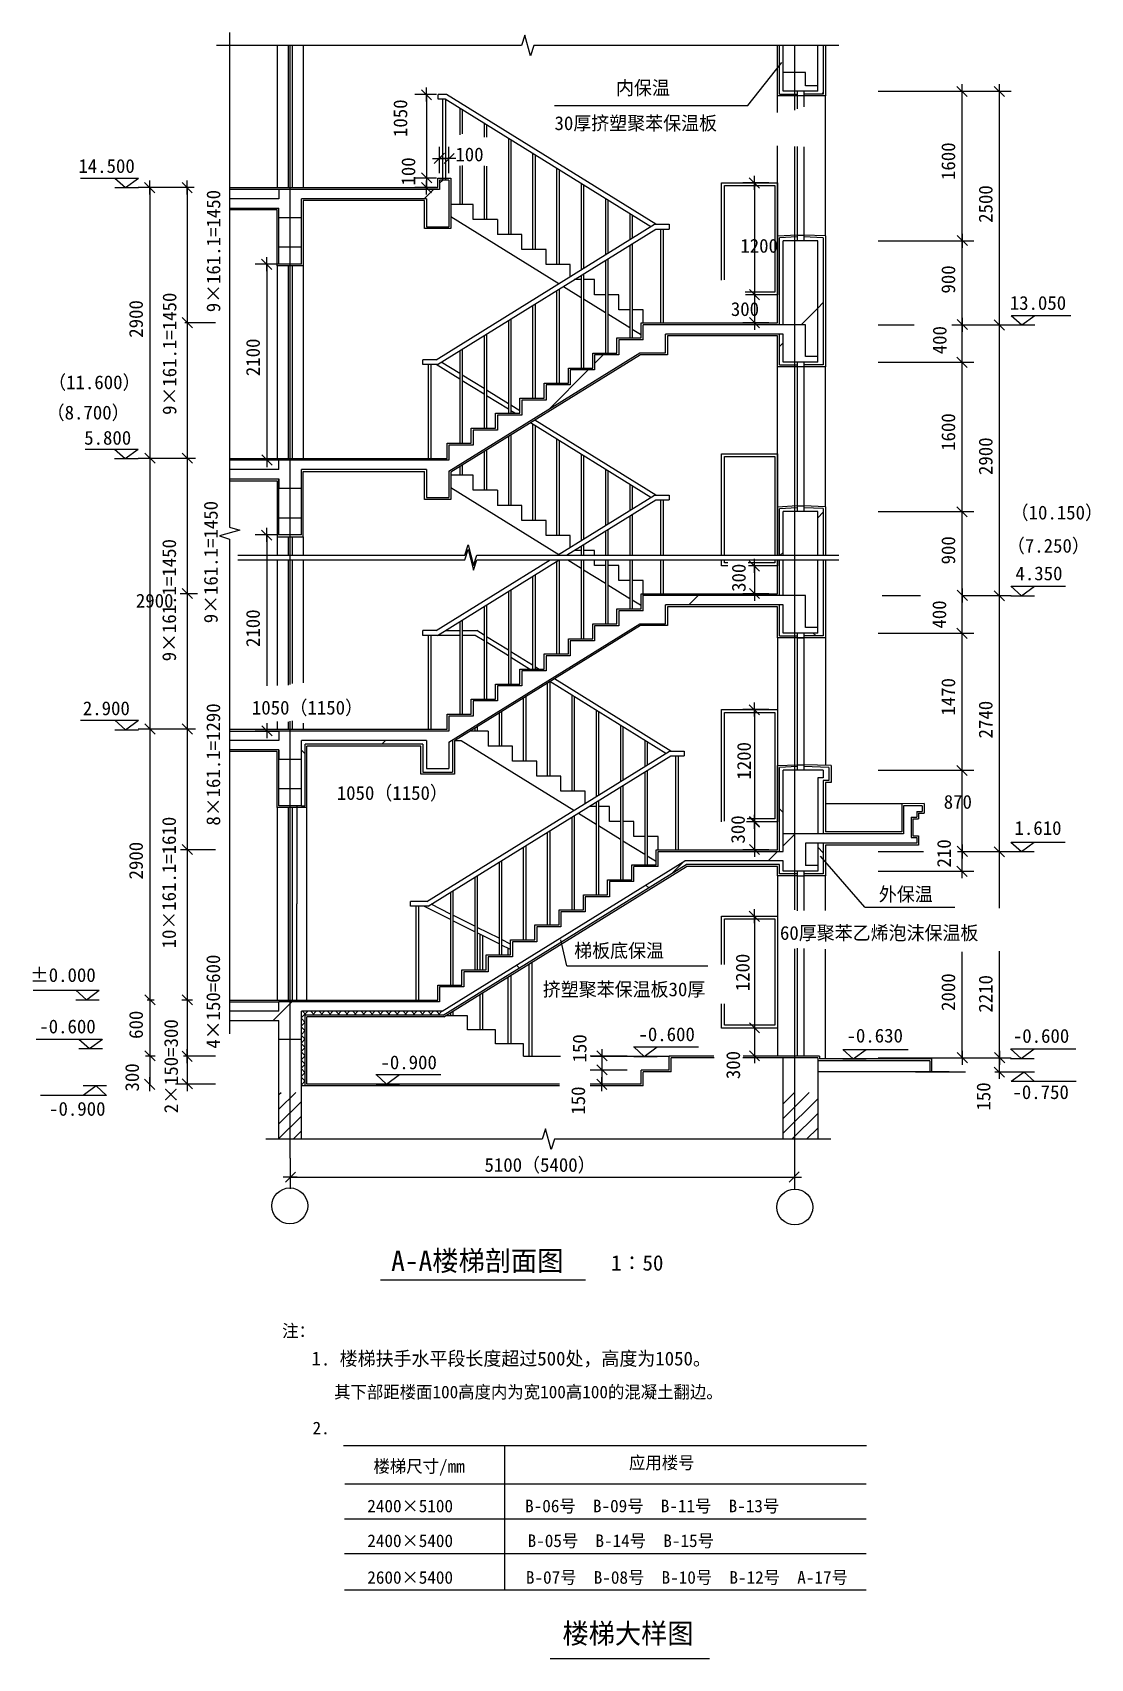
# Model space of a CAD drawing. Header units: metres. Extents: x 15805 to 27136, y 777 to 18186.
import ezdxf

# ---------------------------------------------------------------- set-up
doc = ezdxf.new("R2010")
doc.units = ezdxf.units.M
for name, color, linetype in [('DOTE', 1, 'Continuous'), ('OTHER', 7, 'Continuous'), ('PUB_DIM', 3, 'Continuous'), ('PUB_TEXT', 7, 'Continuous'), ('S_E_STAIR', 2, 'Continuous'), ('S_STAIR', 4, 'Continuous'), ('SURFACE', 6, 'Continuous'), ('WALL', 4, 'Continuous'), ('WINDOW', 105, 'Continuous')]:
    doc.layers.add(name, color=color, linetype=linetype)
doc.dimstyles.get("Standard").update_dxf_attribs({"dimtxt": 2.5, "dimasz": 2.5, "dimexe": 1.25, "dimexo": 0.625, "dimtad": 1, "dimcen": 2.5, "dimazin": 3, "dimtfac": 1, "dimtmove": 0, "dimatfit": 3})
pattern_1 = [(45, (0, 0), (-1796.05, 1796.05), [])]

msp = doc.modelspace()

# ---------------------------------------------------------------- texts
for s, p in [('1050', (19818.2, 17066.5)), ('1600', (25686.79, 16606.29)), ('100', (19904.09, 16546.97)), ('2500', (26086.79, 16147.71)), ('9×161.1=1450', (17815.95, 15191.17)), ('900', (25686.79, 15390.57)), ('9×161.1=1450', (17345.31, 14091.62)), ('2900', (16986.9, 14917.71)), ('400', (25594.12, 14740.57)), ('2100', (18239.69, 14506.29)), ('1600', (25686.79, 13706.29)), ('2900', (26086.79, 13447.71)), ('9×161.1=1450', (17787.95, 11861.15)), ('9×161.1=1450', (17342.02, 11453.33)), ('900', (25686.79, 12490.57)), ('300', (23442.6, 12196.39)), ('400', (25590.37, 11803.28)), ('2100', (18239.69, 11606.29)), ('1470', (25686.79, 10871.29)), ('8×161.1=1290', (17814.62, 9694.32)), ('2740', (26086.79, 10627.71)), ('1200', (23498.46, 10186.29)), ('10×161.1=1610', (17340.44, 8379.73)), ('300', (23433.81, 9501.6)), ('2900', (16986.9, 9117.71)), ('210', (25640.64, 9245.86)), ('4×150=600', (17813.6, 7306.11)), ('1200', (23484.28, 7920.17)), ('2000', (25686.79, 7709.76)), ('2210', (26086.79, 7691.37)), ('600', (16986.9, 7410.57)), ('2×150=300', (17362.47, 6614.25)), ('150', (21737.79, 7158.29)), ('300', (16944.96, 6847.1)), ('300', (23382.7, 6979.15)), ('150', (21722.83, 6599.18)), ('150', (26063.98, 6643.15))]:
    msp.add_text(s, height=148, rotation=90).set_placement(p)
for s, height, p in [('100', 148, (20333.79, 16806.66)), ('1050（1150）', 148, (18154.49, 10883.18)), ('1050（1150）', 148, (19063.38, 9969.82)), ('A-A楼梯剖面图', 216, (19645.94, 4926.52)), ('1∶50', 165, (22000.97, 4929.79)), ('楼梯大样图', 216, (21480.71, 936.11))]:
    msp.add_text(s, height=height).set_placement(p)
at = {"layer": 'PUB_DIM'}
for s, height, p in [('14.500', 148, (16296.1, 16682.53)), ('13.050', 148, (26271.35, 15216.47)), ('（11.600）', 148, (15972.51, 14366.73)), ('（8.700）', 148, (15956.42, 14042.78)), ('5.800', 148, (16358.51, 13772.49)), ('（10.150）', 148, (26281.03, 12972.2)), ('（7.250）', 148, (26241.01, 12616.71)), ('4.350', 148, (26332.86, 12320.83)), ('2.900', 148, (16343.91, 10876.46)), ('1.610', 148, (26322.44, 9594.65)), ('%%p0.000', 148, (15777.13, 8020.37)), ('-0.600', 148, (15877.51, 7469.92)), ('-0.600', 148, (22294.89, 7386.45)), ('-0.630', 148, (24523.36, 7371.71)), ('-0.600', 148, (26304.68, 7368.78)), ('-0.900', 148, (19531.57, 7085.68)), ('-0.750', 148, (26300.39, 6766.65)), ('-0.900', 148, (15982.53, 6587.85)), ('5100（5400）', 148, (20645.64, 5987.29)), ('注：', 135, (18478.61, 4217.46)), ('1. 楼梯扶手水平段长度超过500处，高度为1050。', 148, (18792.76, 3914.12)), ('其下部距楼面100高度内为宽100高100的混凝土翻边。', 135, (19035.66, 3562.61)), ('2.', 135, (18804.29, 3177.44)), ('应用楼号', 135, (22193.22, 2805.93)), ('楼梯尺寸/mm', 135, (19456.55, 2767.48)), ('2400×5100', 135, (19390.36, 2342.18)), ('B-06号  B-09号  B-11号  B-13号', 135, (21080.69, 2342.18)), ('2400×5400', 135, (19390.36, 1969.94)), ('B-05号  B-14号  B-15号', 135, (21107.62, 1969.94)), ('2600×5400', 135, (19390.36, 1577.01)), ('B-07号  B-08号  B-10号  B-12号  A-17号', 135, (21089.22, 1577.01))]:
    msp.add_text(s, height=height, dxfattribs=at).set_placement(p)
at = {"layer": 'PUB_DIM', "char_height": 148, "attachment_point": 1}
for s, insert in [('\\A1;1200', (23385.94, 15976.29)), ('\\A1;300', (23284.1, 15298.63)), ('\\A1;2900', (16911.9, 12176.29)), ('\\A1;870', (25564.37, 10022.5))]:
    msp.add_mtext(s, dxfattribs=dict(at, insert=insert))
at = {"layer": 'PUB_TEXT'}
for s, p in [('内保温', (22053.83, 17519.34)), ('30厚挤塑聚苯保温板', (21395.66, 17140.92)), ('外保温', (24869.68, 8885.71)), ('60厚聚苯乙烯泡沫保温板', (23810.3, 8471.33)), ('梯板底保温', (21606, 8281.91)), ('挤塑聚苯保温板30厚', (21270.07, 7867.07))]:
    msp.add_text(s, height=148, dxfattribs=at).set_placement(p)

# ---------------------------------------------------------------- blocks, each defined once
blk = doc.blocks.new('_DIMX')
blk.add_line((-150, 0), (150, 0))
blk.add_lwpolyline([(-114.26, -107), (103.77, 111.86)])
blk = doc.blocks.new('_CLOSEDFILLED')
at = {"color": 0, "linetype": 'BYBLOCK'}
blk.add_solid([(-1, 0), (0, 0), (-1, 0)], dxfattribs=at)
blk = doc.blocks.new('*D1')
for p, q in [((18635.72, 9906.29), (18635.72, 8856.29)), ((18635.47, 8856.29), (18635.22, 8856.29)), ((18635.72, 7806.29), (18635.72, 8856.29)), ((18635.72, 8856.29), (18635.72, 8856.29)), ((18635.97, 8856.29), (18636.22, 8856.29))]:
    blk.add_line(p, q)
at = {"layer": 'Defpoints'}
for p in [(18635.72, 9906.29), (18635.72, 8856.29), (18635.72, 7806.29)]:
    blk.add_point(p, dxfattribs=at)
at = {"layer": 'PUB_DIM', "xscale": 0.25, "yscale": 0.25}
blk.add_blockref('_CLOSEDFILLED', (18635.72, 8856.29), dxfattribs=at)
at = {"layer": 'PUB_DIM', "xscale": 0.25, "yscale": 0.25, "rotation": 180}
blk.add_blockref('_CLOSEDFILLED', (18635.72, 8856.29), dxfattribs=at)
at = {"layer": 'PUB_DIM', "insert": (18635.72, 8857.415), "char_height": 1, "attachment_point": 5}
blk.add_mtext('0', dxfattribs=at)

# ---------------------------------------------------------------- dimensions: what is measured, and where the dimension line sits
at = {"layer": 'PUB_DIM'}
dim = msp.add_linear_dim(base=(18635.72, 8856.29), p1=(18635.72, 9906.29), p2=(18635.72, 7806.29), dimstyle='Standard', dxfattribs=at)
dim.commit()
dim.dimension.update_dxf_attribs({"geometry": '*D1', "text_midpoint": (18635.72, 8857.415)})

# ---------------------------------------------------------------- hatches: boundary and pattern name
h = msp.add_hatch()
h.set_pattern_fill('ANSI31', scale=1000)
h.paths.add_polyline_path([(18684.6, 7406.29), (18444.6, 7406.29), (18444.6, 6837.81), (18684.6, 6837.81)])
h.paths.add_polyline_path([(24214.6, 6837.81), (24214.6, 7206.29), (23844.6, 7206.29), (23844.6, 6837.81)])
h.paths.add_polyline_path([(24214.6, 9506.29), (24084.6, 9506.29), (24084.6, 9266.29), (24214.6, 9266.29)])
h.paths.add_polyline_path([(23844.6, 9606.29), (24214.6, 9606.29), (24214.6, 10206.29), (24274.6, 10206.29), (24274.6, 10286.29), (23844.6, 10286.29)])
h.paths.add_polyline_path([(18444.6, 10086.29), (18684.6, 10086.29), (18684.6, 10406.29), (18444.6, 10406.29)])
h.paths.add_polyline_path([(24214.6, 12538.81), (23844.6, 12538.81), (23844.6, 12156.29), (24084.6, 12156.29), (24084.6, 11816.29), (24214.6, 11816.29)])
h.paths.add_polyline_path([(24214.6, 12588.81), (24214.6, 13056.29), (23844.6, 13056.29), (23844.6, 12588.81)])
h.paths.add_polyline_path([(18684.6, 13306.29), (18444.6, 13306.29), (18444.6, 12986.29), (18684.6, 12986.29)])
h.paths.add_polyline_path([(24214.6, 15956.29), (23844.6, 15956.29), (23844.6, 15056.29), (24084.6, 15056.29), (24084.6, 14716.29), (24214.6, 14716.29)])
h.paths.add_polyline_path([(24084.6, 17756.29), (24084.6, 17616.29), (24214.6, 17616.29), (24214.6, 18045.56), (23844.6, 18045.56), (23844.6, 17756.29)])
h.paths.add_polyline_path([(18684.6, 16206.29), (18444.6, 16206.29), (18444.6, 15886.29), (18684.6, 15886.29)])
h = msp.add_hatch()
h.set_pattern_fill('ANSI37', scale=500)
h.paths.add_polyline_path([(24274.6, 18045.56), (24214.6, 18045.56), (24214.6, 17556.29), (24064.6, 17556.29), (24064.6, 17526.29), (24274.6, 17526.29)])
h.paths.add_polyline_path([(23844.6, 17756.29), (23844.6, 18045.56), (23804.6, 18045.56), (23804.6, 17526.29), (23994.6, 17526.29), (23994.6, 17556.29), (23844.6, 17556.29)])
h = msp.add_hatch()
h.set_pattern_fill('AN31C,_O', scale=800)
h.set_pattern_definition(pattern_1)
h.paths.add_polyline_path([(24084.6, 17756.29), (23844.6, 17756.29), (23844.6, 17556.29), (24214.6, 17556.29), (24214.6, 17616.29), (24084.6, 17616.29)])
h = msp.add_hatch()
h.set_pattern_fill('AN31C,_O', scale=800)
h.set_pattern_definition(pattern_1)
h.paths.add_polyline_path([(18684.6, 15886.29), (18444.6, 15886.29), (18444.6, 15706.29), (18684.6, 15706.29)])
h.paths.add_polyline_path([(18444.6, 16506.29), (18444.6, 16406.29), (17916.27, 16406.29), (17916.27, 16306.29), (18444.6, 16306.29), (18444.6, 16206.29), (18684.6, 16206.29), (18684.6, 16406.29), (20024.6, 16406.29), (20024.6, 16106.29), (20264.6, 16106.29), (20264.6, 16606.29), (20164.6, 16606.29), (20164.6, 16506.29)])
h = msp.add_hatch()
h.set_pattern_fill('ANSI37', scale=500)
h.paths.add_polyline_path([(24274.6, 15988.51), (24064.6, 15996.29), (24064.6, 15956.29), (24214.6, 15956.29), (24214.6, 14656.29), (24064.6, 14656.29), (24064.6, 14626.29), (24274.6, 14626.29)])
h.paths.add_polyline_path([(23804.6, 15986.29), (23804.6, 15056.29), (23844.6, 15056.29), (23844.6, 15956.29), (23994.6, 15956.29), (23994.6, 15996.29)])
h.paths.add_polyline_path([(23804.6, 14626.29), (23994.6, 14626.29), (23994.6, 14656.29), (23844.6, 14656.29), (23844.6, 14956.29), (23804.6, 14956.29)])
h = msp.add_hatch()
h.set_pattern_fill('AN31C,_O', scale=800)
h.set_pattern_definition(pattern_1)
h.paths.add_polyline_path([(18444.6, 7806.29), (18444.6, 7706.29), (17916.27, 7706.29), (17916.27, 7606.29), (18444.6, 7606.29), (18444.6, 7406.29), (18684.6, 7406.29), (18684.6, 7706.29), (20193.06, 7706.29), (22793.06, 9316.29), (23844.6, 9316.29), (23844.6, 9206.29), (24214.6, 9206.29), (24214.6, 9266.29), (24084.6, 9266.29), (24084.6, 9506.29), (25274.6, 9506.29), (25274.6, 9566.29), (25214.6, 9566.29), (25214.6, 9786.29), (25274.6, 9786.29), (25274.6, 9846.29), (25334.6, 9846.29), (25334.6, 9906.29), (25134.6, 9906.29), (25134.6, 9606.29), (23844.6, 9606.29), (23844.6, 9416.29), (22504.6, 9416.29), (22504.6, 9255.29), (22244.6, 9255.29), (22244.6, 9094.29), (21984.6, 9094.29), (21984.6, 8933.29), (21724.6, 8933.29), (21724.6, 8772.29), (21464.6, 8772.29), (21464.6, 8611.29), (21204.6, 8611.29), (21204.6, 8450.29), (20944.6, 8450.29), (20944.6, 8289.29), (20684.6, 8289.29), (20684.6, 8128.29), (20424.6, 8128.29), (20424.6, 7967.29), (20164.6, 7967.29), (20164.6, 7806.29)])
h.paths.add_polyline_path([(20024.6, 10306.29), (20264.6, 10306.29), (20264.6, 10588.64), (22310.32, 11856.29), (22584.6, 11856.29), (22584.6, 12056.29), (23844.6, 12056.29), (23844.6, 11756.29), (24214.6, 11756.29), (24214.6, 11816.29), (24084.6, 11816.29), (24084.6, 12156.29), (22344.6, 12156.29), (22344.6, 11995.17), (22084.6, 11995.17), (22084.6, 11834.06), (21824.6, 11834.06), (21824.6, 11672.95), (21564.6, 11672.95), (21564.6, 11511.84), (21304.6, 11511.84), (21304.6, 11350.73), (21044.6, 11350.73), (21044.6, 11189.62), (20784.6, 11189.62), (20784.6, 11028.51), (20524.6, 11028.51), (20524.6, 10867.4), (20264.6, 10867.4), (20264.6, 10706.29), (18444.6, 10706.29), (18444.6, 10606.29), (17916.27, 10606.29), (17916.27, 10506.29), (18444.6, 10506.29), (18444.6, 10406.29), (18684.6, 10406.29), (18684.6, 10606.29), (20024.6, 10606.29)])
h.paths.add_polyline_path([(18444.6, 9906.29), (18684.6, 9906.29), (18684.6, 10086.29), (18444.6, 10086.29)])
h.paths.add_polyline_path([(18444.6, 13606.29), (18444.6, 13506.29), (17916.27, 13506.29), (17916.27, 13406.29), (18444.6, 13406.29), (18444.6, 13306.29), (18684.6, 13306.29), (18684.6, 13506.29), (20024.6, 13506.29), (20024.6, 13206.29), (20264.6, 13206.29), (20264.6, 13488.64), (22310.32, 14756.29), (22584.6, 14756.29), (22584.6, 14956.29), (23844.6, 14956.29), (23844.6, 14656.29), (24214.6, 14656.29), (24214.6, 14716.29), (24084.6, 14716.29), (24084.6, 15056.29), (22344.6, 15056.29), (22344.6, 14895.17), (22084.6, 14895.17), (22084.6, 14734.06), (21824.6, 14734.06), (21824.6, 14572.95), (21564.6, 14572.95), (21564.6, 14411.84), (21304.6, 14411.84), (21304.6, 14250.73), (21044.6, 14250.73), (21044.6, 14089.62), (20784.6, 14089.62), (20784.6, 13928.51), (20524.6, 13928.51), (20524.6, 13767.4), (20264.6, 13767.4), (20264.6, 13606.29)])
h.paths.add_polyline_path([(18684.6, 12986.29), (18444.6, 12986.29), (18444.6, 12806.29), (18684.6, 12806.29)])
h = msp.add_hatch()
h.set_pattern_fill('ANSI37', scale=500)
h.paths.add_polyline_path([(23804.6, 13086.29), (23804.6, 12588.81), (23844.6, 12588.81), (23844.6, 13056.29), (23994.6, 13056.29), (23994.6, 13096.29)])
h.paths.add_polyline_path([(24214.6, 13056.29), (24214.6, 12588.81), (24274.6, 12588.81), (24274.6, 13088.51), (24064.6, 13096.29), (24064.6, 13056.29)])
h.paths.add_polyline_path([(24214.6, 11756.29), (24064.6, 11756.29), (24064.6, 11726.29), (24274.6, 11726.29), (24274.6, 12538.81), (24214.6, 12538.81)])
h.paths.add_polyline_path([(23844.6, 12538.81), (23804.6, 12538.81), (23804.6, 12156.29), (23844.6, 12156.29)])
h.paths.add_polyline_path([(23844.6, 12056.29), (23804.6, 12056.29), (23804.6, 11726.29), (23994.6, 11726.29), (23994.6, 11756.29), (23844.6, 11756.29)])
h = msp.add_hatch()
h.set_pattern_fill('ANSI37', scale=500)
h.paths.add_polyline_path([(20304.6, 10266.29), (20304.6, 10613.43), (20264.6, 10588.64), (20264.6, 10306.29), (20024.6, 10306.29), (20024.6, 10606.29), (18684.6, 10606.29), (18684.6, 10406.29), (18684.6, 9906.29), (18724.6, 9906.29), (18724.6, 10566.29), (19984.6, 10566.29), (19984.6, 10266.29)])
h = msp.add_hatch()
h.set_pattern_fill('ANSI37', scale=500)
h.paths.add_polyline_path([(24274.6, 10286.29), (24274.6, 10206.29), (24214.6, 10206.29), (24214.6, 9606.29), (24274.6, 9606.29), (24274.6, 10176.29), (24334.6, 10176.29), (24334.6, 10316.29), (24064.6, 10326.29), (24064.6, 10286.29)])
h.paths.add_polyline_path([(23994.6, 10286.29), (23994.6, 10326.29), (23804.6, 10316.29), (23804.6, 9416.29), (23844.6, 9416.29), (23844.6, 10286.29)])
h.paths.add_polyline_path([(24274.6, 9506.29), (24214.6, 9506.29), (24214.6, 9206.29), (24064.6, 9206.29), (24064.6, 9176.29), (24274.6, 9176.29)])
h = msp.add_hatch()
h.set_pattern_fill('ANSI37', scale=500)
h.paths.add_polyline_path([(22804.44, 9276.29), (23804.6, 9276.29), (23804.6, 9176.29), (23994.6, 9176.29), (23994.6, 9206.29), (23844.6, 9206.29), (23844.6, 9316.29), (22793.06, 9316.29), (20193.06, 7706.29), (20193.06, 7659.24)])
h = msp.add_hatch()
h.set_pattern_fill('ANSI37', scale=20)
h.paths.add_polyline_path([(18684.6, 7706.29), (18684.6, 6906.29), (18724.6, 6906.29), (18724.6, 7666.29), (20193.06, 7666.29), (20193.06, 7706.29)])
h = msp.add_hatch()
h.set_pattern_fill('ANSI31', scale=35)
h.paths.add_polyline_path([(18564.6, 6837.81), (18444.6, 6837.81), (18444.6, 6337.81), (18564.6, 6337.81)])
h.paths.add_polyline_path([(18684.6, 6837.81), (18564.6, 6837.81), (18564.6, 6337.81), (18684.6, 6337.81)])
h.paths.add_polyline_path([(23964.6, 6837.81), (23844.6, 6837.81), (23844.6, 6337.81), (23964.6, 6337.81)])
h.paths.add_polyline_path([(23964.6, 6337.81), (24214.6, 6337.81), (24214.6, 6837.81), (23964.6, 6837.81)])

# ---------------------------------------------------------------- linework, layer by layer
for p, q in [((18424.6, 18045.56), (18424.6, 16526.29)), ((18704.6, 18045.56), (18704.6, 16526.29)), ((23465.22, 17404.34), (23829.18, 17863.2)), ((23784.6, 17328.19), (23784.6, 17506.29)), ((24299.6, 16008.32), (24299.6, 17506.29)), ((21395.92, 17404.34), (23465.22, 17404.34)), ((23784.6, 16005.26), (23784.6, 16972.62)), ((16317.44, 16626.76), (16938.35, 16626.76)), ((16687.14, 16626.76), (16800.77, 16524.86)), ((16800.77, 16524.86), (16938.65, 16626.76)), ((16687.14, 16524.88), (16938.65, 16524.88)), ((18444.6, 16506.29), (17916.27, 16506.29)), ((18424.6, 15686.29), (18424.6, 13626.29)), ((18704.6, 15686.29), (18704.6, 13626.29)), ((26287.5, 15157.52), (26401.13, 15055.61)), ((26290.92, 15157.52), (26925.64, 15157.52)), ((26401.13, 15055.61), (26539, 15157.52)), ((26287.49, 15055.64), (26539.01, 15055.64)), ((23784.6, 13105.26), (23784.6, 14606.29)), ((24299.6, 13108.32), (24299.6, 14606.29)), ((16367.97, 13725.79), (16935.82, 13725.79)), ((16684.61, 13725.79), (16798.24, 13623.89)), ((16684.61, 13623.91), (16936.12, 13623.91)), ((16798.24, 13623.89), (16936.12, 13725.79)), ((18444.6, 13606.29), (17916.27, 13606.29)), ((18424.6, 12786.29), (18424.6, 12588.81)), ((18704.6, 12786.29), (18704.6, 12588.81)), ((18424.6, 12538.81), (18424.6, 11195.17)), ((18704.6, 12538.81), (18704.6, 11222.2)), ((26283.97, 12257.19), (26397.59, 12155.28)), ((26287.38, 12257.19), (26867.21, 12257.19)), ((26397.59, 12155.28), (26535.47, 12257.18)), ((26283.96, 12155.3), (26535.47, 12155.3)), ((23784.6, 11706.29), (23784.6, 10336.29)), ((23994.6, 11706.29), (24064.6, 11706.29)), ((24299.6, 11706.29), (24299.6, 10338.32)), ((16319.53, 10823.19), (16938.25, 10823.19)), ((16687.05, 10823.19), (16800.68, 10721.28)), ((16800.68, 10721.28), (16938.55, 10823.19)), ((18424.6, 10808.64), (18424.6, 10726.29)), ((16687.05, 10721.3), (16938.56, 10721.3)), ((17916.27, 10706.29), (18444.6, 10706.29)), ((18704.6, 10789.72), (18704.6, 10726.29)), ((25114.6, 9926.29), (24299.6, 9926.29)), ((26282.78, 9518.15), (26396.41, 9416.25)), ((26282.78, 9416.27), (26534.29, 9416.27)), ((26286.2, 9518.15), (26866.03, 9518.15)), ((26396.41, 9416.25), (26534.29, 9518.15)), ((24721.01, 8821.59), (24244.3, 9366.8)), ((23784.6, 9156.29), (23784.6, 8161.31)), ((24299.6, 8786.62), (24299.6, 9156.29)), ((24721.01, 8820.5), (25683.55, 8820.5)), ((21526.26, 8193.08), (21463.81, 8471.86)), ((24299.6, 7196.29), (24299.6, 8372.04)), ((21526.26, 8193.08), (23036.8, 8193.08)), ((15810.82, 7932.23), (16519.67, 7932.23)), ((16268.47, 7932.23), (16382.1, 7830.32)), ((16382.1, 7830.32), (16519.97, 7932.23)), ((16268.47, 7830.34), (16519.98, 7830.34)), ((17916.27, 7806.29), (18444.6, 7806.29)), ((23784.6, 7786.21), (23784.6, 7226.29)), ((15843.43, 7408.26), (16552.28, 7408.26)), ((16301.08, 7408.26), (16414.71, 7306.35)), ((16414.71, 7306.35), (16552.58, 7408.26)), ((22241.5, 7325.47), (22937.61, 7325.47)), ((22243.6, 7325.47), (22357.23, 7223.56)), ((22357.23, 7223.56), (22495.1, 7325.47)), ((16301.07, 7306.37), (16552.59, 7306.37)), ((22243.6, 7223.58), (22495.11, 7223.58)), ((24482.11, 7298.18), (24595.74, 7196.27)), ((24482.11, 7196.29), (24733.62, 7196.29)), ((24485.53, 7298.18), (25181.63, 7298.18)), ((24595.74, 7196.27), (24733.61, 7298.18)), ((26280.16, 7303.87), (26393.79, 7201.96)), ((26280.16, 7201.99), (26531.67, 7201.99)), ((26283.58, 7303.87), (26979.69, 7303.87)), ((26393.79, 7201.96), (26531.67, 7303.87)), ((19481.81, 7029.05), (20177.92, 7029.05)), ((19483.91, 7029.05), (19597.54, 6927.15)), ((19597.54, 6927.15), (19735.41, 7029.05)), ((26537.96, 7055.52), (26286.45, 7055.52)), ((26424.33, 7055.54), (26286.46, 6953.64)), ((26537.96, 6953.64), (26424.33, 7055.54)), ((16598.46, 6806.15), (15889.61, 6806.15)), ((16598.46, 6908.04), (16346.95, 6908.04)), ((16484.83, 6908.06), (16346.96, 6806.15)), ((16598.46, 6806.15), (16484.83, 6908.06)), ((19483.91, 6927.17), (19735.42, 6927.17)), ((26982.72, 6953.64), (26286.62, 6953.64)), ((19532.49, 4831.81), (21726.4, 4831.81)), ((19133.86, 3056.07), (24738.28, 3056.07)), ((20860.05, 3056.07), (20860.05, 1508.65)), ((19150.8, 2645.41), (24733.66, 2645.41)), ((19147.1, 2273), (24733.66, 2273)), ((19148.03, 1900.75), (24734.98, 1900.75)), ((24734.98, 1507.82), (19148.03, 1507.82)), ((21348.39, 776.85), (23056.63, 776.85))]:
    msp.add_line(p, q)
msp.add_lwpolyline([(25623.84, 7056.29), (24214.6, 7056.29)])
for centre in [(18560.42, 5622.78), (23969.42, 5609.97)]:
    msp.add_circle(centre, 191.94)
at = {"layer": 'DOTE'}
for p, q in [((18564.6, 11203.28), (18564.6, 18045.56)), ((23964.6, 18045.56), (23964.6, 17352.71)), ((23964.6, 16966.49), (23964.6, 8792.52)), ((18564.6, 6132.41), (18564.6, 10814.05)), ((23964.6, 8373.5), (23964.6, 6132.41))]:
    msp.add_line(p, q, dxfattribs=at)
at = {"layer": 'OTHER'}
for p, q in [((17916.27, 18185.56), (17916.27, 12890.92)), ((21077.94, 18155.56), (21042.94, 18045.56)), ((21137.94, 17935.56), (21077.94, 18155.56)), ((21042.94, 18045.56), (17776.27, 18045.56)), ((21172.94, 18045.56), (21137.94, 17935.56)), ((24439.6, 18045.56), (21172.94, 18045.56)), ((17916.27, 12890.92), (18026.27, 12855.92)), ((18026.27, 12855.92), (17806.27, 12795.92)), ((17806.27, 12795.92), (17916.27, 12760.92)), ((17916.27, 12760.92), (17916.27, 7466.29)), ((18003.91, 12588.81), (20434.39, 12588.81)), ((18003.91, 12538.81), (20434.39, 12538.81)), ((20434.39, 12588.81), (20469.39, 12698.81)), ((20434.39, 12538.81), (20469.39, 12648.81)), ((20469.39, 12698.81), (20529.39, 12478.81)), ((20469.39, 12648.81), (20529.39, 12428.81)), ((20529.39, 12478.81), (20564.39, 12588.81)), ((20529.39, 12428.81), (20564.39, 12538.81)), ((20564.39, 12588.81), (24439.6, 12588.81)), ((20564.39, 12538.81), (24439.6, 12538.81)), ((21299.6, 6447.81), (21264.6, 6337.81)), ((21359.6, 6227.81), (21299.6, 6447.81)), ((21264.6, 6337.81), (18304.6, 6337.81)), ((21394.6, 6337.81), (21359.6, 6227.81)), ((24354.6, 6337.81), (21394.6, 6337.81))]:
    msp.add_line(p, q, dxfattribs=at)
at = {"layer": 'PUB_DIM'}
for p, q in [((20131.96, 17521.23), (19900.14, 17521.23)), ((20025.14, 17520.73), (20025.14, 16626.79)), ((24863.35, 17556.29), (25886.79, 17556.29)), ((25263.35, 17556.29), (26286.79, 17556.29)), ((25761.79, 15956.79), (25761.79, 17555.79)), ((26161.79, 15056.79), (26161.79, 17555.79)), ((20164.61, 16680.4), (20164.61, 16962.82)), ((20264.61, 16680.4), (20264.61, 16962.82)), ((20164.11, 16837.82), (20163.61, 16837.82)), ((20264.61, 16837.82), (20164.61, 16837.82)), ((20265.11, 16837.82), (20265.61, 16837.82)), ((20131.96, 16626.29), (19900.14, 16626.29)), ((20131.96, 16626.29), (19900.14, 16626.29)), ((20025.14, 16626.79), (20025.14, 16627.29)), ((20025.14, 16626.29), (20025.14, 16526.29)), ((23689.69, 16576.29), (23410.94, 16576.29)), ((23535.94, 16575.79), (23535.94, 15376.79)), ((17366.27, 16526.29), (16936.9, 16526.29)), ((17061.9, 16525.79), (17061.9, 13626.79)), ((17534.48, 16526.29), (17336.9, 16526.29)), ((17461.9, 16525.79), (17461.9, 15076.79)), ((20131.96, 16526.29), (19900.14, 16526.29)), ((20025.14, 16525.79), (20025.14, 16525.29)), ((24863.35, 15956.29), (25886.79, 15956.29)), ((24863.35, 15956.29), (25886.79, 15956.29)), ((25761.79, 15056.79), (25761.79, 15955.79)), ((18485.72, 15706.29), (18189.69, 15706.29)), ((18314.69, 15705.79), (18314.69, 13606.79)), ((23535.94, 15375.79), (23535.94, 15076.79)), ((17766.27, 15076.29), (17435.26, 15076.29)), ((17461.9, 15075.79), (17461.9, 13626.79)), ((23689.69, 15076.29), (23410.94, 15076.29)), ((24863.35, 15056.29), (25248.1, 15056.29)), ((25652.76, 15056.29), (26286.79, 15056.29)), ((25668.21, 15056.29), (25886.79, 15056.29)), ((25761.79, 14656.79), (25761.79, 15055.79)), ((26161.79, 12156.79), (26161.79, 15055.79)), ((24863.35, 14656.29), (25886.79, 14656.29)), ((24863.35, 14656.29), (25886.79, 14656.29)), ((25761.79, 13056.79), (25761.79, 14655.79)), ((17366.27, 13626.29), (16936.9, 13626.29)), ((17366.27, 13626.29), (16936.9, 13626.29)), ((17061.9, 13625.79), (17061.9, 10726.79)), ((17551.59, 13626.29), (17336.9, 13626.29)), ((17461.9, 13625.79), (17461.9, 12176.79)), ((18485.72, 13606.29), (18189.69, 13606.29)), ((24863.35, 13056.29), (25886.79, 13056.29)), ((24863.35, 13056.29), (25886.79, 13056.29)), ((25761.79, 12156.79), (25761.79, 13055.79)), ((18485.72, 12806.29), (18189.69, 12806.29)), ((18314.69, 12805.79), (18314.69, 11192.47)), ((23535.94, 12475.79), (23535.94, 12176.79)), ((17572.76, 12176.29), (17387.34, 12176.29)), ((17461.9, 12175.79), (17461.9, 10726.79)), ((23689.69, 12176.29), (23410.94, 12176.29)), ((24904.43, 12156.29), (25314.99, 12156.29)), ((25753.54, 12156.29), (26286.79, 12156.29)), ((25761.79, 11756.79), (25761.79, 12155.79)), ((26161.79, 9416.79), (26161.79, 12155.79)), ((24863.35, 11756.29), (25886.79, 11756.29)), ((24863.35, 11756.29), (25886.79, 11756.29)), ((25761.79, 10286.79), (25761.79, 11755.79)), ((23689.69, 10936.29), (23410.94, 10936.29)), ((23535.94, 10935.79), (23535.94, 9736.79)), ((17366.27, 10726.29), (16936.9, 10726.29)), ((17366.27, 10726.29), (16936.9, 10726.29)), ((17061.9, 10725.79), (17061.9, 7826.79)), ((17551.59, 10726.29), (17336.9, 10726.29)), ((17551.59, 10726.29), (17336.9, 10726.29)), ((17461.9, 10725.79), (17461.9, 9436.79)), ((18485.72, 10706.29), (18189.69, 10706.29)), ((18314.69, 10792.42), (18314.69, 10706.79)), ((24863.35, 10286.29), (25886.79, 10286.29)), ((24863.35, 10286.29), (25886.79, 10286.29)), ((25761.79, 9416.79), (25761.79, 10285.79)), ((23535.94, 9735.79), (23535.94, 9436.79)), ((17766.27, 9436.29), (17391.21, 9436.29)), ((17461.9, 9435.79), (17461.9, 7826.79)), ((23689.69, 9436.29), (23410.94, 9436.29)), ((24863.35, 9416.29), (25347.12, 9416.29)), ((25711.92, 9416.29), (25886.79, 9416.29)), ((25761.79, 9416.79), (25761.79, 9417.29)), ((25761.79, 9206.29), (25761.79, 9416.29)), ((25775.07, 9416.29), (26286.79, 9416.29)), ((26161.79, 8808.92), (26161.79, 9415.79)), ((24863.35, 9206.29), (25886.79, 9206.29)), ((24863.35, 9206.29), (25886.79, 9206.29)), ((25761.79, 9205.79), (25761.79, 9205.29)), ((25761.79, 9178.74), (25761.79, 9205.79)), ((23535.94, 8725.79), (23535.94, 7746.62)), ((25761.79, 7206.79), (25761.79, 8341.4)), ((26161.79, 7206.79), (26161.79, 8348.51)), ((17106.91, 7826.29), (17031.83, 7826.29)), ((17061.9, 7825.79), (17061.9, 7226.79)), ((17518.85, 7826.29), (17403.14, 7826.29)), ((17461.9, 7825.79), (17461.9, 7226.79)), ((23535.94, 7786.21), (23535.94, 7526.79)), ((23689.69, 7526.29), (23410.94, 7526.29)), ((23535.94, 7525.79), (23535.94, 7226.79)), ((17119.69, 7226.29), (17014.63, 7226.29)), ((17061.9, 7226.79), (17061.9, 7227.29)), ((17061.9, 7226.29), (17061.9, 6926.29)), ((17766.27, 7226.29), (17422.5, 7226.29)), ((17766.27, 7226.29), (17422.5, 7226.29)), ((17461.9, 7225.79), (17461.9, 6926.79)), ((22174.6, 7226.29), (21779.03, 7226.29)), ((21904.03, 7226.79), (21904.03, 7227.29)), ((21904.03, 7226.29), (21904.03, 7076.29)), ((24863.35, 7206.29), (25886.79, 7206.29)), ((25263.35, 7206.29), (26286.79, 7206.29)), ((25263.35, 7206.29), (26286.79, 7206.29)), ((26161.79, 7206.79), (26161.79, 7207.29)), ((26161.79, 7056.29), (26161.79, 7206.29)), ((22174.6, 7076.29), (21779.03, 7076.29)), ((22174.6, 7076.29), (21779.03, 7076.29)), ((21904.03, 7076.79), (21904.03, 7077.29)), ((21904.03, 7076.29), (21904.03, 6926.29)), ((21904.03, 7075.79), (21904.03, 7075.29)), ((25263.35, 7056.29), (25798.64, 7056.29)), ((26112.23, 7056.29), (26286.79, 7056.29)), ((26161.79, 7055.79), (26161.79, 7055.29)), ((17061.9, 6925.79), (17061.9, 6925.29)), ((17766.27, 6926.29), (17336.9, 6926.29)), ((22174.6, 6926.29), (21779.03, 6926.29)), ((21904.03, 6925.79), (21904.03, 6925.29)), ((18564.6, 6132.41), (18564.6, 5806.03)), ((23964.6, 6132.41), (23964.6, 5806.03)), ((18565.1, 5931.03), (23964.1, 5931.03))]:
    msp.add_line(p, q, dxfattribs=at)
at = {"layer": 'S_E_STAIR'}
for p, q in [((20148.44, 17470.23), (20148.44, 17521.23)), ((20240.48, 17521.23), (20148.44, 17521.23)), ((20225.96, 17470.23), (20148.44, 17470.23)), ((20200.33, 16606.29), (20200.33, 17470.23)), ((22426.19, 16106.84), (20225.96, 17470.23)), ((20230.33, 16606.29), (20230.33, 17467.52)), ((22481.86, 16132.34), (20240.48, 17521.23)), ((20381.6, 17373.79), (20381.6, 17090.62)), ((20407.6, 17357.67), (20407.6, 17099.17)), ((20641.6, 17212.67), (20641.6, 17066.69)), ((20667.6, 17196.56), (20667.6, 17064.98)), ((20901.6, 17051.56), (20901.6, 16022.95)), ((20927.6, 17035.45), (20927.6, 16022.95)), ((21161.6, 16890.45), (21161.6, 15861.84)), ((20381.6, 16758.93), (20381.6, 16345.17)), ((20407.6, 16760.64), (20407.6, 16345.17)), ((20641.6, 16757.23), (20641.6, 16184.06)), ((20667.6, 16753.81), (20667.6, 16184.06)), ((21187.6, 16874.34), (21187.6, 15861.84)), ((21421.6, 15700.73), (21421.6, 16729.34)), ((21447.6, 15700.73), (21447.6, 16713.23)), ((21681.6, 16568.23), (21681.6, 15645.45)), ((21707.6, 16552.12), (21707.6, 15661.56)), ((21941.6, 16407.12), (21941.6, 15806.56)), ((21967.6, 16391.01), (21967.6, 15822.67)), ((20524.6, 16345.17), (20284.6, 16345.17)), ((20284.6, 16215.14), (21442.78, 15497.46)), ((20524.6, 16184.06), (20524.6, 16345.17)), ((22201.6, 16246.01), (22201.6, 15967.67)), ((22227.6, 16229.9), (22227.6, 15983.79)), ((20127.34, 14682.34), (22467.34, 16132.34)), ((20141.86, 14631.34), (22481.86, 16081.34)), ((20784.6, 16184.06), (20524.6, 16184.06)), ((20784.6, 16184.06), (20784.6, 16022.95)), ((21044.6, 16022.95), (20784.6, 16022.95)), ((21044.6, 15861.84), (21044.6, 16022.95)), ((22467.34, 16132.34), (22624.6, 16132.34)), ((22481.86, 16081.34), (22624.6, 16081.34)), ((22534.6, 15076.29), (22534.6, 16081.34)), ((22564.6, 15076.29), (22564.6, 16081.34)), ((22624.6, 16132.34), (22624.6, 16081.34)), ((21304.6, 15861.84), (21044.6, 15861.84)), ((21304.6, 15700.73), (21304.6, 15861.84)), ((22201.6, 15907.67), (22201.6, 14915.17)), ((22227.6, 15923.79), (22227.6, 14915.17)), ((21564.6, 15700.73), (21304.6, 15700.73)), ((21564.6, 15572.95), (21564.6, 15700.73)), ((21941.6, 15746.56), (21941.6, 14754.06)), ((21967.6, 15762.67), (21967.6, 14754.06)), ((21681.6, 15539.62), (21607.64, 15539.62)), ((21681.6, 15585.45), (21681.6, 14592.95)), ((21707.6, 15601.56), (21707.6, 14592.95)), ((21824.6, 15539.62), (21707.6, 15539.62)), ((21824.6, 15378.51), (21824.6, 15539.62)), ((21421.6, 14431.84), (21421.6, 15424.34)), ((21447.6, 14431.84), (21447.6, 15440.45)), ((21491.2, 15467.46), (21681.6, 15349.48)), ((21707.6, 15333.37), (21941.6, 15188.37)), ((21941.6, 15378.51), (21824.6, 15378.51)), ((22084.6, 15378.51), (21967.6, 15378.51)), ((22084.6, 15217.4), (22084.6, 15378.51)), ((21161.6, 15263.23), (21161.6, 14270.73)), ((21187.6, 15279.34), (21187.6, 14270.73)), ((21967.6, 15172.25), (22201.6, 15027.25)), ((22201.6, 15217.4), (22084.6, 15217.4)), ((22344.6, 15217.4), (22227.6, 15217.4)), ((22344.6, 15076.29), (22344.6, 15217.4)), ((20901.6, 15102.12), (20901.6, 14109.62)), ((20927.6, 15118.23), (20927.6, 14109.62)), ((22227.6, 15011.14), (22316.13, 14956.29)), ((20641.6, 14941.01), (20641.6, 13948.51)), ((20667.6, 14957.12), (20667.6, 13948.51)), ((22316.13, 14956.29), (22324.6, 14956.29)), ((20127.34, 14682.34), (19984.6, 14682.34)), ((19984.6, 14631.34), (19984.6, 14682.34)), ((20141.86, 14631.34), (19984.6, 14631.34)), ((20044.6, 13626.29), (20044.6, 14631.34)), ((20074.6, 13626.29), (20074.6, 14631.34)), ((20381.6, 14473.79), (20127.34, 14631.34)), ((20381.6, 14533.79), (20183.02, 14656.84)), ((20381.6, 14779.9), (20381.6, 13787.4)), ((20407.6, 14796.01), (20407.6, 13787.4)), ((20641.6, 14372.67), (20407.6, 14517.67)), ((20641.6, 14312.67), (20407.6, 14457.67)), ((20901.6, 14211.56), (20667.6, 14356.56)), ((20901.6, 14151.56), (20667.6, 14296.56)), ((21024.6, 14135.35), (20927.6, 14195.45)), ((20969.29, 14109.62), (20927.6, 14135.45)), ((22426.19, 13206.84), (21137, 14005.7)), ((21161.6, 13990.45), (21161.6, 12961.84)), ((22481.86, 13232.34), (21185.41, 14035.7)), ((21187.6, 13974.34), (21187.6, 12961.84)), ((20901.6, 13859.84), (20901.6, 13122.95)), ((20927.6, 13875.95), (20927.6, 13122.95)), ((21421.6, 12800.73), (21421.6, 13829.34)), ((21447.6, 12800.73), (21447.6, 13813.23)), ((20641.6, 13698.73), (20641.6, 13284.06)), ((20667.6, 13714.84), (20667.6, 13284.06)), ((21681.6, 13668.23), (21681.6, 12745.45)), ((21707.6, 13652.12), (21707.6, 12761.56)), ((20524.6, 13445.17), (20284.6, 13445.17)), ((20381.6, 13537.61), (20381.6, 13445.17)), ((20407.6, 13553.73), (20407.6, 13445.17)), ((20524.6, 13284.06), (20524.6, 13445.17)), ((21941.6, 13507.12), (21941.6, 12906.56)), ((21967.6, 13491.01), (21967.6, 12922.67)), ((20284.6, 13315.14), (21442.78, 12597.46)), ((20784.6, 13284.06), (20524.6, 13284.06)), ((20784.6, 13284.06), (20784.6, 13122.95)), ((21428.82, 12588.81), (22467.34, 13232.34)), ((22201.6, 13346.01), (22201.6, 13067.67)), ((22227.6, 13329.9), (22227.6, 13083.79)), ((22467.34, 13232.34), (22624.6, 13232.34)), ((22624.6, 13232.34), (22624.6, 13181.34)), ((21044.6, 13122.95), (20784.6, 13122.95)), ((21044.6, 12961.84), (21044.6, 13122.95)), ((21525.65, 12588.81), (22481.86, 13181.34)), ((22481.86, 13181.34), (22624.6, 13181.34)), ((22534.6, 12588.81), (22534.6, 13181.34)), ((22564.6, 12588.81), (22564.6, 13181.34)), ((21304.6, 12961.84), (21044.6, 12961.84)), ((21304.6, 12800.73), (21304.6, 12961.84)), ((22201.6, 13007.67), (22201.6, 12588.81)), ((22227.6, 13023.79), (22227.6, 12588.81)), ((21564.6, 12800.73), (21304.6, 12800.73)), ((21564.6, 12672.95), (21564.6, 12800.73)), ((21941.6, 12846.56), (21941.6, 12588.81)), ((21967.6, 12862.67), (21967.6, 12588.81)), ((20127.34, 11782.34), (21348.13, 12538.81)), ((20141.86, 11731.34), (21444.96, 12538.81)), ((21447.6, 11531.84), (21447.6, 12538.81)), ((21537.43, 12538.81), (21681.6, 12449.48)), ((21681.6, 12639.62), (21607.64, 12639.62)), ((21681.6, 12685.45), (21681.6, 12588.81)), ((21681.6, 12538.81), (21681.6, 11692.95)), ((21707.6, 12701.56), (21707.6, 12588.81)), ((21824.6, 12639.62), (21707.6, 12639.62)), ((21707.6, 12538.81), (21707.6, 11692.95)), ((21824.6, 12588.81), (21824.6, 12639.62)), ((21824.6, 12478.51), (21824.6, 12538.81)), ((21941.6, 12538.81), (21941.6, 11854.06)), ((21967.6, 12538.81), (21967.6, 11854.06)), ((22201.6, 12538.81), (22201.6, 12015.17)), ((22227.6, 12538.81), (22227.6, 12015.17)), ((22534.6, 12176.29), (22534.6, 12538.81)), ((22564.6, 12176.29), (22564.6, 12538.81)), ((21161.6, 12363.23), (21161.6, 11370.73)), ((21187.6, 12379.34), (21187.6, 11370.73)), ((21421.6, 11531.84), (21421.6, 12524.34)), ((21707.6, 12433.37), (21941.6, 12288.37)), ((21941.6, 12478.51), (21824.6, 12478.51)), ((22084.6, 12478.51), (21967.6, 12478.51)), ((22084.6, 12317.4), (22084.6, 12478.51)), ((20901.6, 12202.12), (20901.6, 11209.62)), ((20927.6, 12218.23), (20927.6, 11209.62)), ((21967.6, 12272.25), (22201.6, 12127.25)), ((22201.6, 12317.4), (22084.6, 12317.4)), ((22344.6, 12317.4), (22227.6, 12317.4)), ((22344.6, 12156.29), (22344.6, 12317.4)), ((20641.6, 12041.01), (20641.6, 11048.51)), ((20667.6, 12057.12), (20667.6, 11048.51)), ((22227.6, 12111.14), (22316.13, 12056.29)), ((22316.13, 12056.29), (22324.6, 12056.29)), ((20381.6, 11879.9), (20381.6, 10887.4)), ((20407.6, 11896.01), (20407.6, 10887.4)), ((19984.6, 11731.34), (19984.6, 11782.34)), ((20127.34, 11782.34), (19984.6, 11782.34)), ((20141.86, 11731.34), (19984.6, 11731.34)), ((20044.6, 10726.29), (20044.6, 11731.34)), ((20074.6, 10726.29), (20074.6, 11731.34)), ((20381.6, 11731.34), (20141.86, 11731.34)), ((20224.17, 11782.34), (20381.6, 11782.34)), ((20407.6, 11782.34), (20561.97, 11782.34)), ((20547.46, 11731.34), (20407.6, 11731.34)), ((20641.6, 11672.95), (20547.46, 11731.34)), ((20641.6, 11732.95), (20561.97, 11782.34)), ((20901.6, 11571.7), (20667.6, 11716.83)), ((20901.6, 11511.7), (20667.6, 11656.83)), ((21161.6, 11410.45), (20927.6, 11555.58)), ((21128.91, 11370.73), (20927.6, 11495.58)), ((21225.65, 11370.73), (21187.6, 11394.33)), ((21321.6, 10222.54), (21321.6, 11220.09)), ((22586.29, 10466.87), (21346.71, 11235.65)), ((21347.6, 10222.54), (21347.6, 11235.1)), ((22641.85, 10492.42), (21395.1, 11265.64)), ((21061.6, 11058.98), (21061.6, 10383.79)), ((21087.6, 11075.09), (21087.6, 10383.79)), ((21581.6, 11089.97), (21581.6, 10061.29)), ((21607.6, 11073.85), (21607.6, 10061.29)), ((20801.6, 10897.87), (20801.6, 10545.04)), ((20827.6, 10913.98), (20827.6, 10545.04)), ((21841.6, 10928.72), (21841.6, 10005.74)), ((21867.6, 10912.6), (21867.6, 10021.84)), ((20684.6, 10706.29), (20492.42, 10706.29)), ((20541.6, 10736.76), (20541.6, 10706.29)), ((20567.6, 10752.87), (20567.6, 10706.29)), ((20684.6, 10706.29), (20684.6, 10545.04)), ((22101.6, 10767.47), (22101.6, 10166.74)), ((22127.6, 10751.35), (22127.6, 10182.84)), ((20027.35, 8882.29), (22627.55, 10492.42)), ((20331.04, 10606.29), (20396.11, 10606.29)), ((20396.11, 10606.29), (21602.84, 9857.88)), ((20944.6, 10545.04), (20684.6, 10545.04)), ((20944.6, 10383.79), (20944.6, 10545.04)), ((22361.6, 10606.22), (22361.6, 10327.74)), ((22387.6, 10590.1), (22387.6, 10343.84)), ((22627.55, 10492.42), (22784.8, 10492.42)), ((22784.8, 10492.42), (22784.8, 10441.4)), ((20041.86, 8831.28), (22642.06, 10441.4)), ((21204.6, 10383.79), (20944.6, 10383.79)), ((21204.6, 10222.54), (21204.6, 10383.79)), ((22387.6, 10283.84), (22387.6, 9275.29)), ((22642.06, 10441.4), (22784.8, 10441.4)), ((22694.8, 9436.29), (22694.8, 10441.4)), ((22724.8, 9436.29), (22724.8, 10441.4)), ((21464.6, 10222.54), (21204.6, 10222.54)), ((21464.6, 10061.29), (21464.6, 10222.54)), ((22101.6, 10106.74), (22101.6, 9114.29)), ((22127.6, 10122.84), (22127.6, 9114.29)), ((22361.6, 10267.74), (22361.6, 9275.29)), ((21724.6, 10061.29), (21464.6, 10061.29)), ((21724.6, 9933.29), (21724.6, 10061.29)), ((21841.6, 9945.74), (21841.6, 8953.29)), ((21867.6, 9961.84), (21867.6, 8953.29)), ((21581.6, 9784.74), (21581.6, 8792.29)), ((21607.6, 9800.84), (21607.6, 8792.29)), ((21651.25, 9827.86), (21841.6, 9709.8)), ((21841.6, 9900.04), (21767.8, 9900.04)), ((21984.6, 9900.04), (21867.6, 9900.04)), ((21984.6, 9738.79), (21984.6, 9900.04)), ((21321.6, 8631.29), (21321.6, 9623.74)), ((21347.6, 8631.29), (21347.6, 9639.84)), ((21867.6, 9693.68), (22101.6, 9548.55)), ((22101.6, 9738.79), (21984.6, 9738.79)), ((22244.6, 9738.79), (22127.6, 9738.79)), ((22244.6, 9577.54), (22244.6, 9738.79)), ((22361.6, 9577.54), (22244.6, 9577.54)), ((22504.6, 9577.54), (22387.6, 9577.54)), ((22504.6, 9436.29), (22504.6, 9577.54)), ((21061.6, 9462.74), (21061.6, 8470.29)), ((21087.6, 9478.84), (21087.6, 8470.29)), ((22127.6, 9532.43), (22361.6, 9387.3)), ((20801.6, 9301.74), (20801.6, 8309.29)), ((20827.6, 9317.84), (20827.6, 8309.29)), ((22387.6, 9371.18), (22476.11, 9316.29)), ((22476.11, 9316.29), (22484.6, 9316.29)), ((20541.6, 9140.74), (20541.6, 8148.29)), ((20567.6, 9156.84), (20567.6, 8148.29)), ((19853.6, 8831.28), (19853.6, 8882.29)), ((20027.35, 8882.29), (19853.6, 8882.29)), ((20281.6, 8979.74), (20281.6, 7987.29)), ((20307.6, 8995.84), (20307.6, 7987.29)), ((20041.86, 8831.28), (19853.6, 8831.28)), ((19913.6, 7826.29), (19913.6, 8831.28)), ((19943.6, 7826.29), (19943.6, 8831.28)), ((20281.6, 8687.79), (19994.61, 8831.28)), ((20281.6, 8747.79), (20074.36, 8851.41)), ((20541.6, 8617.79), (20307.6, 8734.79)), ((20541.6, 8557.79), (20307.6, 8674.79)), ((20801.6, 8487.79), (20567.6, 8604.79)), ((20801.6, 8427.79), (20567.6, 8544.79)), ((20599.6, 8148.29), (20599.6, 8528.79)), ((20629.6, 8148.29), (20629.6, 8513.79)), ((20924.6, 8426.29), (20827.6, 8474.79)), ((20924.6, 8366.29), (20827.6, 8414.79)), ((20899.6, 8309.29), (20899.6, 8378.79)), ((21124.6, 7226.29), (21124.6, 8212.56)), ((21154.6, 7226.29), (21154.6, 8231.13)), ((20899.6, 7356.29), (20899.6, 8073.23)), ((20929.6, 7356.29), (20929.6, 8091.81)), ((20599.6, 7506.29), (20599.6, 7887.46)), ((20629.6, 7506.29), (20629.6, 7906.04)), ((20281.6, 7690.54), (20281.6, 7656.29)), ((20307.6, 7706.64), (20307.6, 7656.29)), ((20464.6, 7656.29), (20226.28, 7656.29)), ((20464.6, 7506.29), (20464.6, 7656.29)), ((20764.6, 7506.29), (20464.6, 7506.29)), ((20764.6, 7356.29), (20764.6, 7506.29)), ((21064.6, 7356.29), (20764.6, 7356.29)), ((21064.6, 7226.29), (21064.6, 7356.29)), ((21064.6, 7226.29), (21458.2, 7226.29)), ((21787.83, 7226.29), (22624.6, 7226.29))]:
    msp.add_line(p, q, dxfattribs=at)
at = {"layer": 'S_STAIR'}
for p, q in [((24084.6, 17756.29), (23844.6, 17756.29)), ((24214.6, 17616.29), (24084.6, 17616.29)), ((24214.6, 17556.29), (23844.6, 17556.29)), ((20164.6, 16606.29), (20164.6, 16506.29)), ((20264.6, 16606.29), (20164.6, 16606.29)), ((20264.6, 16606.29), (20264.6, 16106.29)), ((18444.6, 16406.29), (17916.27, 16406.29)), ((18444.6, 16506.29), (18444.6, 16406.29)), ((20164.6, 16506.29), (18444.6, 16506.29)), ((20024.6, 16406.29), (18684.6, 16406.29)), ((18684.6, 16206.29), (18684.6, 16406.29)), ((20024.6, 16406.29), (20024.6, 16106.29)), ((17916.27, 16306.29), (18444.6, 16306.29)), ((18444.6, 16206.29), (18684.6, 16206.29)), ((20024.6, 16106.29), (20264.6, 16106.29)), ((24214.6, 15956.29), (23844.6, 15956.29)), ((22344.6, 14895.17), (22344.6, 15056.29)), ((24084.6, 15056.29), (22344.6, 15056.29)), ((22084.6, 14895.17), (22084.6, 14734.06)), ((22344.6, 14895.17), (22084.6, 14895.17)), ((22584.6, 14756.29), (22584.6, 14956.29)), ((23844.6, 14956.29), (22584.6, 14956.29)), ((20264.6, 13488.64), (22310.32, 14756.29)), ((22084.6, 14734.06), (21824.6, 14734.06)), ((21824.6, 14734.06), (21824.6, 14572.95)), ((22310.32, 14756.29), (22584.6, 14756.29)), ((24214.6, 14656.29), (23844.6, 14656.29)), ((24214.6, 14716.29), (24084.6, 14716.29)), ((21564.6, 14572.95), (21564.6, 14411.84)), ((21824.6, 14572.95), (21564.6, 14572.95)), ((21304.6, 14411.84), (21304.6, 14250.73)), ((21564.6, 14411.84), (21304.6, 14411.84)), ((21044.6, 14250.73), (21044.6, 14089.62)), ((21304.6, 14250.73), (21044.6, 14250.73)), ((20784.6, 13928.51), (20524.6, 13928.51)), ((20524.6, 13928.51), (20524.6, 13767.4)), ((21044.6, 14089.62), (20784.6, 14089.62)), ((20784.6, 14089.62), (20784.6, 13928.51)), ((20524.6, 13767.4), (20264.6, 13767.4)), ((20264.6, 13767.4), (20264.6, 13606.29)), ((20264.6, 13606.29), (18444.6, 13606.29)), ((18444.6, 13506.29), (17916.27, 13506.29)), ((17916.27, 13406.29), (18444.6, 13406.29)), ((18444.6, 13406.29), (18444.6, 13306.29)), ((18684.6, 13306.29), (18684.6, 13506.29)), ((20024.6, 13506.29), (18684.6, 13506.29)), ((20024.6, 13506.29), (20024.6, 13206.29)), ((20264.6, 13488.64), (20264.6, 13206.29)), ((18444.6, 13306.29), (18684.6, 13306.29)), ((20024.6, 13206.29), (20264.6, 13206.29)), ((24214.6, 13056.29), (23844.6, 13056.29)), ((22344.6, 11995.17), (22344.6, 12156.29)), ((24084.6, 12156.29), (22344.6, 12156.29)), ((22584.6, 11856.29), (22584.6, 12056.29)), ((23844.6, 12056.29), (22584.6, 12056.29)), ((20264.6, 10588.64), (22310.32, 11856.29)), ((22084.6, 11995.17), (22084.6, 11834.06)), ((22344.6, 11995.17), (22084.6, 11995.17)), ((22310.32, 11856.29), (22584.6, 11856.29)), ((21564.6, 11672.95), (21564.6, 11511.84)), ((21824.6, 11672.95), (21564.6, 11672.95)), ((21824.6, 11834.06), (21824.6, 11672.95)), ((22084.6, 11834.06), (21824.6, 11834.06)), ((24214.6, 11756.29), (23844.6, 11756.29)), ((24214.6, 11816.29), (24084.6, 11816.29)), ((21304.6, 11511.84), (21304.6, 11350.73)), ((21564.6, 11511.84), (21304.6, 11511.84)), ((21044.6, 11350.73), (21044.6, 11189.62)), ((21304.6, 11350.73), (21044.6, 11350.73)), ((21044.6, 11189.62), (20784.6, 11189.62)), ((20784.6, 11189.62), (20784.6, 11028.51)), ((20524.6, 11028.51), (20524.6, 10867.4)), ((20784.6, 11028.51), (20524.6, 11028.51)), ((20524.6, 10867.4), (20264.6, 10867.4)), ((20264.6, 10867.4), (20264.6, 10706.29)), ((18444.6, 10706.29), (18444.6, 10606.29)), ((20264.6, 10706.29), (18444.6, 10706.29)), ((18444.6, 10606.29), (17916.27, 10606.29)), ((18444.6, 10506.29), (17916.27, 10506.29)), ((18444.6, 10506.29), (18444.6, 10406.29)), ((18684.6, 10406.29), (18684.6, 10606.29)), ((20024.6, 10606.29), (18684.6, 10606.29)), ((20024.6, 10606.29), (20024.6, 10306.29)), ((20264.6, 10588.64), (20264.6, 10306.29)), ((18444.6, 10406.29), (18684.6, 10406.29)), ((20024.6, 10306.29), (20264.6, 10306.29)), ((24274.6, 10286.29), (23844.6, 10286.29)), ((24274.6, 10286.29), (24274.6, 10206.29)), ((24274.6, 10206.29), (24214.6, 10206.29)), ((22504.6, 9416.29), (23844.6, 9416.29)), ((22504.6, 9255.29), (22504.6, 9416.29)), ((20193.06, 7706.29), (22793.06, 9316.29)), ((22244.6, 9094.29), (22244.6, 9255.29)), ((22504.6, 9255.29), (22244.6, 9255.29)), ((23844.6, 9316.29), (22793.06, 9316.29)), ((21984.6, 9094.29), (21984.6, 8933.29)), ((22244.6, 9094.29), (21984.6, 9094.29)), ((21724.6, 8933.29), (21724.6, 8772.29)), ((21984.6, 8933.29), (21724.6, 8933.29)), ((21464.6, 8772.29), (21464.6, 8611.29)), ((21724.6, 8772.29), (21464.6, 8772.29)), ((21204.6, 8611.29), (21204.6, 8450.29)), ((21464.6, 8611.29), (21204.6, 8611.29)), ((20944.6, 8450.29), (20944.6, 8289.29)), ((21204.6, 8450.29), (20944.6, 8450.29)), ((20684.6, 8289.29), (20684.6, 8128.29)), ((20944.6, 8289.29), (20684.6, 8289.29)), ((20424.6, 8128.29), (20424.6, 7967.29)), ((20684.6, 8128.29), (20424.6, 8128.29)), ((20424.6, 7967.29), (20164.6, 7967.29)), ((20164.6, 7967.29), (20164.6, 7806.29)), ((18444.6, 7706.29), (17916.27, 7706.29)), ((18444.6, 7706.29), (18444.6, 7806.29)), ((20164.6, 7806.29), (18444.6, 7806.29)), ((20193.06, 7706.29), (18684.6, 7706.29)), ((17916.27, 7606.29), (18444.6, 7606.29)), ((18444.6, 7406.29), (18684.6, 7406.29)), ((22644.6, 7056.29), (22644.6, 7206.29)), ((23104.25, 7206.29), (22644.6, 7206.29)), ((23844.6, 7206.29), (23414.32, 7206.29)), ((22644.6, 7056.29), (22344.6, 7056.29)), ((22344.6, 6906.29), (22344.6, 7056.29)), ((21448.29, 6906.29), (18684.6, 6906.29)), ((22344.6, 6906.29), (21778.66, 6906.29))]:
    msp.add_line(p, q, dxfattribs=at)
at = {"layer": 'SURFACE'}
for p, q in [((23804.6, 17526.29), (23804.6, 18045.56)), ((24274.6, 18045.56), (24274.6, 17526.29)), ((24299.6, 18045.56), (24299.6, 17506.29)), ((23804.6, 17526.29), (23994.6, 17526.29)), ((24274.6, 17526.29), (24064.6, 17526.29)), ((23993.55, 16016.26), (23784.6, 16005.26)), ((23994.6, 16016.29), (24064.6, 16016.29)), ((24299.6, 16008.32), (24064.6, 16016.29)), ((23784.6, 15076.29), (23784.6, 16005.26)), ((23994.6, 15996.29), (23804.6, 15986.29)), ((23804.6, 15056.29), (23804.6, 15986.29)), ((24274.6, 15988.51), (24064.6, 15996.29)), ((24274.6, 15988.51), (24274.6, 14626.29)), ((24299.6, 16008.32), (24299.6, 14606.29)), ((22324.6, 15076.29), (23784.6, 15076.29)), ((23804.6, 14626.29), (23804.6, 14956.29)), ((23804.6, 14626.29), (23994.6, 14626.29)), ((24274.6, 14626.29), (24064.6, 14626.29)), ((23993.55, 13116.26), (23784.6, 13105.26)), ((23784.6, 12588.81), (23784.6, 13105.26)), ((23994.6, 13096.29), (23804.6, 13086.29)), ((23804.6, 12588.81), (23804.6, 13086.29)), ((23994.6, 13116.29), (24064.6, 13116.29)), ((24299.6, 13108.32), (24064.6, 13116.29)), ((24274.6, 13088.51), (24064.6, 13096.29)), ((24274.6, 13088.51), (24274.6, 12588.81)), ((24299.6, 13108.32), (24299.6, 12588.81)), ((23784.6, 12176.29), (23784.6, 12538.81)), ((23804.6, 12156.29), (23804.6, 12538.81)), ((24274.6, 12538.81), (24274.6, 11726.29)), ((24299.6, 12538.81), (24299.6, 11706.29)), ((22064.6, 12015.17), (22324.6, 12015.17)), ((22064.6, 11854.06), (22064.6, 12015.17)), ((22324.6, 12015.17), (22324.6, 12176.29)), ((22324.6, 12176.29), (23784.6, 12176.29)), ((23804.6, 11726.29), (23804.6, 12056.29)), ((21804.6, 11692.95), (21804.6, 11854.06)), ((21804.6, 11854.06), (22064.6, 11854.06)), ((21544.6, 11531.84), (21544.6, 11692.95)), ((21544.6, 11692.95), (21804.6, 11692.95)), ((23804.6, 11726.29), (23994.6, 11726.29)), ((24274.6, 11726.29), (24064.6, 11726.29)), ((21284.6, 11531.84), (21544.6, 11531.84)), ((21284.6, 11370.73), (21284.6, 11531.84)), ((21024.6, 11209.62), (21024.6, 11370.73)), ((21024.6, 11370.73), (21284.6, 11370.73)), ((20764.6, 11209.62), (21024.6, 11209.62)), ((20764.6, 11048.51), (20764.6, 11209.62)), ((20504.6, 10887.4), (20504.6, 11048.51)), ((20504.6, 11048.51), (20764.6, 11048.51)), ((20244.6, 10887.4), (20504.6, 10887.4)), ((20244.6, 10726.29), (20244.6, 10887.4)), ((17916.27, 10726.29), (20244.6, 10726.29)), ((18424.6, 10486.29), (17916.27, 10486.29)), ((18424.6, 9886.29), (18424.6, 10486.29)), ((18724.6, 9906.29), (18724.6, 10566.29)), ((19984.6, 10566.29), (18724.6, 10566.29)), ((19964.6, 10546.29), (18744.6, 10546.29)), ((18744.6, 7826.29), (18744.6, 10546.29)), ((19984.6, 10566.29), (19984.6, 10266.29)), ((20304.6, 10613.43), (20304.6, 10266.29)), ((23994.6, 10326.29), (23804.6, 10316.29)), ((23804.6, 9416.29), (23804.6, 10316.29)), ((23994.6, 10346.29), (24064.6, 10346.29)), ((24359.6, 10336.29), (24064.6, 10346.29)), ((24334.6, 10316.29), (24064.6, 10326.29)), ((24334.6, 10316.29), (24334.6, 10176.29)), ((24359.6, 10336.29), (24359.6, 10156.29)), ((19984.6, 10266.29), (20304.6, 10266.29)), ((24334.6, 10176.29), (24274.6, 10176.29)), ((24274.6, 10176.29), (24274.6, 9606.29)), ((24359.6, 10156.29), (24299.6, 10156.29)), ((24299.6, 10156.29), (24299.6, 9626.29)), ((25354.6, 9931.29), (25114.6, 9926.29)), ((25114.6, 9926.29), (25114.6, 9626.29)), ((25354.6, 9931.29), (25354.6, 9826.29)), ((18744.6, 9886.29), (18424.6, 9886.29)), ((18424.6, 9886.29), (18424.6, 7826.29)), ((18684.6, 9906.29), (18724.6, 9906.29)), ((25234.6, 9766.29), (25294.6, 9766.29)), ((25234.6, 9766.29), (25234.6, 9586.29)), ((25294.6, 9826.29), (25354.6, 9826.29)), ((25294.6, 9826.29), (25294.6, 9766.29)), ((25114.6, 9626.29), (24299.6, 9626.29)), ((25234.6, 9586.29), (25294.6, 9586.29)), ((25294.6, 9586.29), (25294.6, 9486.29)), ((24274.6, 9506.29), (24274.6, 9176.29)), ((24299.6, 9486.29), (24299.6, 9156.29)), ((25294.6, 9486.29), (24299.6, 9486.29)), ((20204.44, 7666.29), (22804.44, 9276.29)), ((20210.13, 7646.29), (22810.13, 9256.29)), ((23804.6, 9276.29), (22804.44, 9276.29)), ((23784.6, 9256.29), (22810.13, 9256.29)), ((23784.6, 9156.29), (23784.6, 9256.29)), ((23804.6, 9176.29), (23804.6, 9276.29)), ((23994.6, 9156.29), (23784.6, 9156.29)), ((23994.6, 9176.29), (23804.6, 9176.29)), ((23994.6, 9156.29), (24064.6, 9156.29)), ((24274.6, 9176.29), (24064.6, 9176.29)), ((24299.6, 9156.29), (24064.6, 9156.29)), ((20204.44, 7666.29), (18724.6, 7666.29)), ((18724.6, 6906.29), (18724.6, 7666.29)), ((18744.6, 6926.29), (18744.6, 7646.29)), ((20210.13, 7646.29), (18744.6, 7646.29)), ((22624.6, 7076.29), (22624.6, 7226.29)), ((23101.83, 7226.29), (22624.6, 7226.29)), ((24234.6, 7226.29), (23416.74, 7226.29)), ((24234.6, 7226.29), (24234.6, 7196.29)), ((25434.6, 7196.29), (24234.6, 7196.29)), ((25434.6, 7196.29), (25434.6, 7056.29)), ((22324.6, 6926.29), (22324.6, 7076.29)), ((22624.6, 7076.29), (22324.6, 7076.29)), ((21449.86, 6926.29), (18744.6, 6926.29)), ((22324.6, 6926.29), (21790.96, 6926.29))]:
    msp.add_line(p, q, dxfattribs=at)
for points in [[(24299.6, 17506.29), (24299.6, 17506.29), (23784.6, 17506.29), (23784.6, 18045.56)], [(17916.27, 16526.29), (20144.6, 16526.29), (20144.6, 16626.29), (20284.6, 16626.29), (20284.6, 16086.29), (20004.6, 16086.29), (20004.6, 16386.29), (18704.6, 16386.29), (18704.6, 15686.29), (18424.6, 15686.29), (18424.6, 16286.29), (17916.27, 16286.29)], [(17916.27, 13626.29), (20244.6, 13626.29), (20244.6, 13787.4), (20504.6, 13787.4), (20504.6, 13948.51), (20764.6, 13948.51), (20764.6, 14109.62), (21024.6, 14109.62), (21024.6, 14270.73), (21284.6, 14270.73), (21284.6, 14431.84), (21544.6, 14431.84), (21544.6, 14592.95), (21804.6, 14592.95), (21804.6, 14754.06), (22064.6, 14754.06), (22064.6, 14915.17), (22324.6, 14915.17), (22324.6, 15076.29)], [(24299.6, 14606.29), (24299.6, 14606.29), (23784.6, 14606.29), (23784.6, 14936.29), (22604.6, 14936.29), (22604.6, 14736.29), (22324.6, 14736.29), (22316.01, 14736.29), (20284.6, 13477.51), (20284.6, 13186.29), (20004.6, 13186.29), (20004.6, 13486.29)], [(17916.27, 13386.29), (18424.6, 13386.29), (18424.6, 12786.29), (18704.6, 12786.29), (18704.6, 13486.29), (20004.6, 13486.29)], [(24299.6, 11706.29), (24299.6, 11706.29), (23784.6, 11706.29), (23784.6, 12036.29), (22604.6, 12036.29), (22604.6, 11836.29), (22324.6, 11836.29), (22316.01, 11836.29), (20324.6, 10602.29), (20324.6, 10246.29), (19964.6, 10246.29), (19964.6, 10546.29)], [(17916.27, 7826.29), (20144.6, 7826.29), (20144.6, 7987.29), (20404.6, 7987.29), (20404.6, 8148.29), (20664.6, 8148.29), (20664.6, 8309.29), (20924.6, 8309.29), (20924.6, 8470.29), (21184.6, 8470.29), (21184.6, 8631.29), (21444.6, 8631.29), (21444.6, 8792.29), (21704.6, 8792.29), (21704.6, 8953.29), (21964.6, 8953.29), (21964.6, 9114.29), (22224.6, 9114.29), (22224.6, 9275.29), (22484.6, 9275.29), (22484.6, 9436.29), (23784.6, 9436.29), (23784.6, 10336.29), (23994.6, 10346.29)]]:
    msp.add_lwpolyline(points, dxfattribs=at)
at = {"layer": 'WALL'}
for p, q in [((23844.6, 17756.29), (23844.6, 18045.56)), ((24214.6, 17556.29), (24214.6, 18045.56)), ((23844.6, 17556.29), (23844.6, 17756.29)), ((24084.6, 17616.29), (24084.6, 17756.29)), ((18684.6, 15706.29), (18684.6, 16406.29)), ((18444.6, 15706.29), (18444.6, 16306.29)), ((18684.6, 15886.29), (18444.6, 15886.29)), ((23844.6, 15056.29), (23844.6, 15956.29)), ((24214.6, 14656.29), (24214.6, 15956.29)), ((18684.6, 15706.29), (18444.6, 15706.29)), ((24084.6, 14716.29), (24084.6, 15056.29)), ((23844.6, 14656.29), (23844.6, 14956.29)), ((18444.6, 13506.29), (18444.6, 13606.29)), ((18444.6, 12806.29), (18444.6, 13406.29)), ((18684.6, 12806.29), (18684.6, 13506.29)), ((18684.6, 12986.29), (18444.6, 12986.29)), ((23844.6, 12588.81), (23844.6, 13056.29)), ((24214.6, 12588.81), (24214.6, 13056.29)), ((18684.6, 12806.29), (18444.6, 12806.29)), ((23844.6, 12156.29), (23844.6, 12538.81)), ((24214.6, 11756.29), (24214.6, 12538.81)), ((23844.6, 11756.29), (23844.6, 12056.29)), ((24084.6, 11816.29), (24084.6, 12156.29)), ((18444.6, 9906.29), (18444.6, 10506.29)), ((18684.6, 9906.29), (18684.6, 10606.29)), ((23844.6, 9416.29), (23844.6, 10286.29)), ((24214.6, 10206.29), (24214.6, 9606.29)), ((18684.6, 10086.29), (18444.6, 10086.29)), ((18684.6, 9906.29), (18444.6, 9906.29)), ((25334.6, 9906.29), (25134.6, 9906.29)), ((25134.6, 9906.29), (25134.6, 9606.29)), ((25214.6, 9786.29), (25274.6, 9786.29)), ((25214.6, 9786.29), (25214.6, 9566.29)), ((25274.6, 9846.29), (25334.6, 9846.29)), ((25274.6, 9846.29), (25274.6, 9786.29)), ((25334.6, 9906.29), (25334.6, 9846.29)), ((25134.6, 9606.29), (23844.6, 9606.29)), ((24084.6, 9506.29), (24084.6, 9266.29)), ((25274.6, 9506.29), (24084.6, 9506.29)), ((24214.6, 9506.29), (24214.6, 9206.29)), ((25214.6, 9566.29), (25274.6, 9566.29)), ((25274.6, 9566.29), (25274.6, 9506.29)), ((23844.6, 9206.29), (23844.6, 9316.29)), ((24214.6, 9266.29), (24084.6, 9266.29)), ((24214.6, 9206.29), (23844.6, 9206.29)), ((18684.6, 6337.81), (18684.6, 7706.29)), ((18444.6, 6337.81), (18444.6, 7606.29)), ((24214.6, 7206.29), (23844.6, 7206.29)), ((23844.6, 6337.81), (23844.6, 7206.29)), ((24214.6, 7206.29), (24214.6, 6337.81)), ((25414.6, 7176.29), (24214.6, 7176.29)), ((25414.6, 7176.29), (25414.6, 7056.29))]:
    msp.add_line(p, q, dxfattribs=at)
at = {"layer": 'WINDOW'}
for p, q in [((18544.6, 18045.56), (18544.6, 16526.29)), ((18584.6, 18045.56), (18584.6, 16526.29)), ((23994.6, 17556.29), (23994.6, 17368.04)), ((24064.6, 17556.29), (24064.6, 17389.49)), ((23994.6, 16963.43), (23994.6, 15956.29)), ((24064.6, 16960.36), (24064.6, 15956.29)), ((23184.6, 16576.29), (23784.6, 16576.29)), ((23184.6, 15535.22), (23184.6, 16576.29)), ((23214.6, 16546.29), (23754.6, 16546.29)), ((23214.6, 15537.86), (23214.6, 16546.29)), ((23754.6, 16546.29), (23754.6, 15406.29)), ((23784.6, 16576.29), (23784.6, 15376.29)), ((18544.6, 15686.29), (18544.6, 13626.29)), ((18584.6, 15686.29), (18584.6, 13626.29)), ((23754.6, 15406.29), (23438.28, 15406.29)), ((23784.6, 15376.29), (23439.46, 15376.29)), ((23994.6, 14656.29), (23994.6, 13056.29)), ((24064.6, 14656.29), (24064.6, 13056.29)), ((18544.6, 12786.29), (18544.6, 12588.81)), ((18584.6, 12786.29), (18584.6, 12588.81)), ((18544.6, 12538.81), (18544.6, 11197.87)), ((18584.6, 12538.81), (18584.6, 11214.09)), ((23994.6, 11756.29), (23994.6, 10286.29)), ((24064.6, 11756.29), (24064.6, 10286.29)), ((18544.6, 10805.94), (18544.6, 10726.29)), ((18584.6, 10816.75), (18584.6, 10726.29)), ((23214.6, 10906.29), (23754.6, 10906.29)), ((23214.6, 9740.16), (23214.6, 10906.29)), ((23754.6, 10906.29), (23754.6, 9766.29)), ((18544.6, 9886.29), (18544.6, 7826.29)), ((18584.6, 9886.29), (18584.6, 7826.29)), ((23754.6, 9766.29), (23459, 9766.29)), ((23994.6, 9206.29), (23994.6, 8782.69)), ((24064.6, 9206.29), (24064.6, 8786.62)), ((23214.6, 8696.29), (23518.04, 8696.29)), ((23214.6, 8206.24), (23214.6, 8696.29)), ((23505.5, 8696.29), (23754.6, 8696.29)), ((23754.6, 8696.29), (23754.6, 7756.52)), ((23994.6, 8383.34), (23994.6, 7226.29)), ((24064.6, 8379.41), (24064.6, 7226.29)), ((23214.6, 7556.29), (23214.6, 7786.12)), ((23754.6, 7788.64), (23754.6, 7556.29)), ((23754.6, 7556.29), (23214.6, 7556.29))]:
    msp.add_line(p, q, dxfattribs=at)
for points in [[(23184.6, 12588.81), (23184.6, 13676.29), (23784.6, 13676.29), (23784.6, 12588.81)], [(23214.6, 12588.81), (23214.6, 13646.29), (23754.6, 13646.29), (23754.6, 12588.81)], [(23250.24, 12476.29), (23184.6, 12476.29), (23184.6, 12538.81)], [(23252.9, 12506.29), (23214.6, 12506.29), (23214.6, 12538.81)], [(23754.6, 12538.81), (23754.6, 12506.29), (23469.9, 12506.29)], [(23784.6, 12538.81), (23784.6, 12476.29), (23474.88, 12476.29)], [(23184.6, 9736.29), (23184.6, 10936.29), (23784.6, 10936.29), (23784.6, 9736.29), (23451.16, 9736.29)], [(23184.6, 8206.28), (23184.6, 8726.29), (23545.28, 8726.29)], [(23506.63, 8726.29), (23784.6, 8726.29), (23784.6, 7792.84)], [(23784.6, 7800.89), (23784.6, 7526.29), (23184.6, 7526.29), (23184.6, 7786.12)]]:
    msp.add_lwpolyline(points, dxfattribs=at)

# ---------------------------------------------------------------- block references
at = {"layer": 'PUB_DIM', "xscale": 0.5, "yscale": 0.5, "zscale": 0.5}
for p, rotation in [((20025.14, 17521.23), 90), ((25761.79, 17556.29), 90), ((26161.79, 17556.29), 90), ((20264.61, 16837.82), 180), ((17061.9, 16526.29), 90), ((17461.9, 16526.29), 90), ((20025.14, 16526.29), 90), ((20025.14, 16626.29), 270), ((20025.14, 16626.29), 270), ((23535.94, 16576.29), 90), ((25761.79, 15956.29), 270), ((18314.69, 15706.29), 90), ((23535.94, 15376.29), 270), ((17461.9, 15076.29), 270), ((23535.94, 15076.29), 270), ((25761.79, 15056.29), 270), ((26161.79, 15056.29), 90), ((25761.79, 14656.29), 90), ((17061.9, 13626.29), 270), ((17461.9, 13626.29), 270), ((18314.69, 13606.29), 270), ((25761.79, 13056.29), 90), ((18314.69, 12806.29), 90), ((23535.94, 12476.29), 90), ((17461.9, 12176.29), 270), ((23535.94, 12176.29), 270), ((25761.79, 12156.29), 270), ((26161.79, 12156.29), 90), ((25761.79, 11756.29), 90), ((23535.94, 10936.29), 90), ((17061.9, 10726.29), 270), ((17461.9, 10726.29), 270), ((18314.69, 10706.29), 270), ((25761.79, 10286.29), 90), ((23535.94, 9736.29), 90), ((23535.94, 9736.29), 270), ((17461.9, 9436.29), 270), ((23535.94, 9436.29), 270), ((25761.79, 9416.29), 270), ((25761.79, 9416.29), 270), ((26161.79, 9416.29), 90), ((25761.79, 9206.29), 90), ((25761.79, 9206.29), 90), ((23535.94, 8726.29), 90), ((17061.9, 7826.29), 270), ((17461.9, 7826.29), 270), ((23535.94, 7526.29), 270), ((17061.9, 7226.29), 270), ((17061.9, 7226.29), 270), ((17461.9, 7226.29), 90), ((21904.03, 7226.29), 270), ((21904.03, 7076.29), 270), ((23535.94, 7226.29), 270), ((25761.79, 7206.29), 270), ((26161.79, 7206.29), 270), ((26161.79, 7206.29), 270), ((17061.9, 6926.29), 90), ((17461.9, 6926.29), 270), ((21904.03, 6926.29), 90), ((26161.79, 7056.29), 90), ((18564.6, 5931.03), 180)]:
    msp.add_blockref('_DIMX', p, dxfattribs=dict(at, rotation=rotation))
for p in [(20164.61, 16837.82), (23964.6, 5931.03)]:
    msp.add_blockref('_DIMX', p, dxfattribs=at)

msp.set_redraw_order([(e.dxf.handle, doc.entitydb.next_handle()) for e in msp.query("TEXT MTEXT ATTDEF DIMENSION ARC_DIMENSION")])  # texts and dimensions are drawn at this point

doc.saveas('drawing.dxf')
